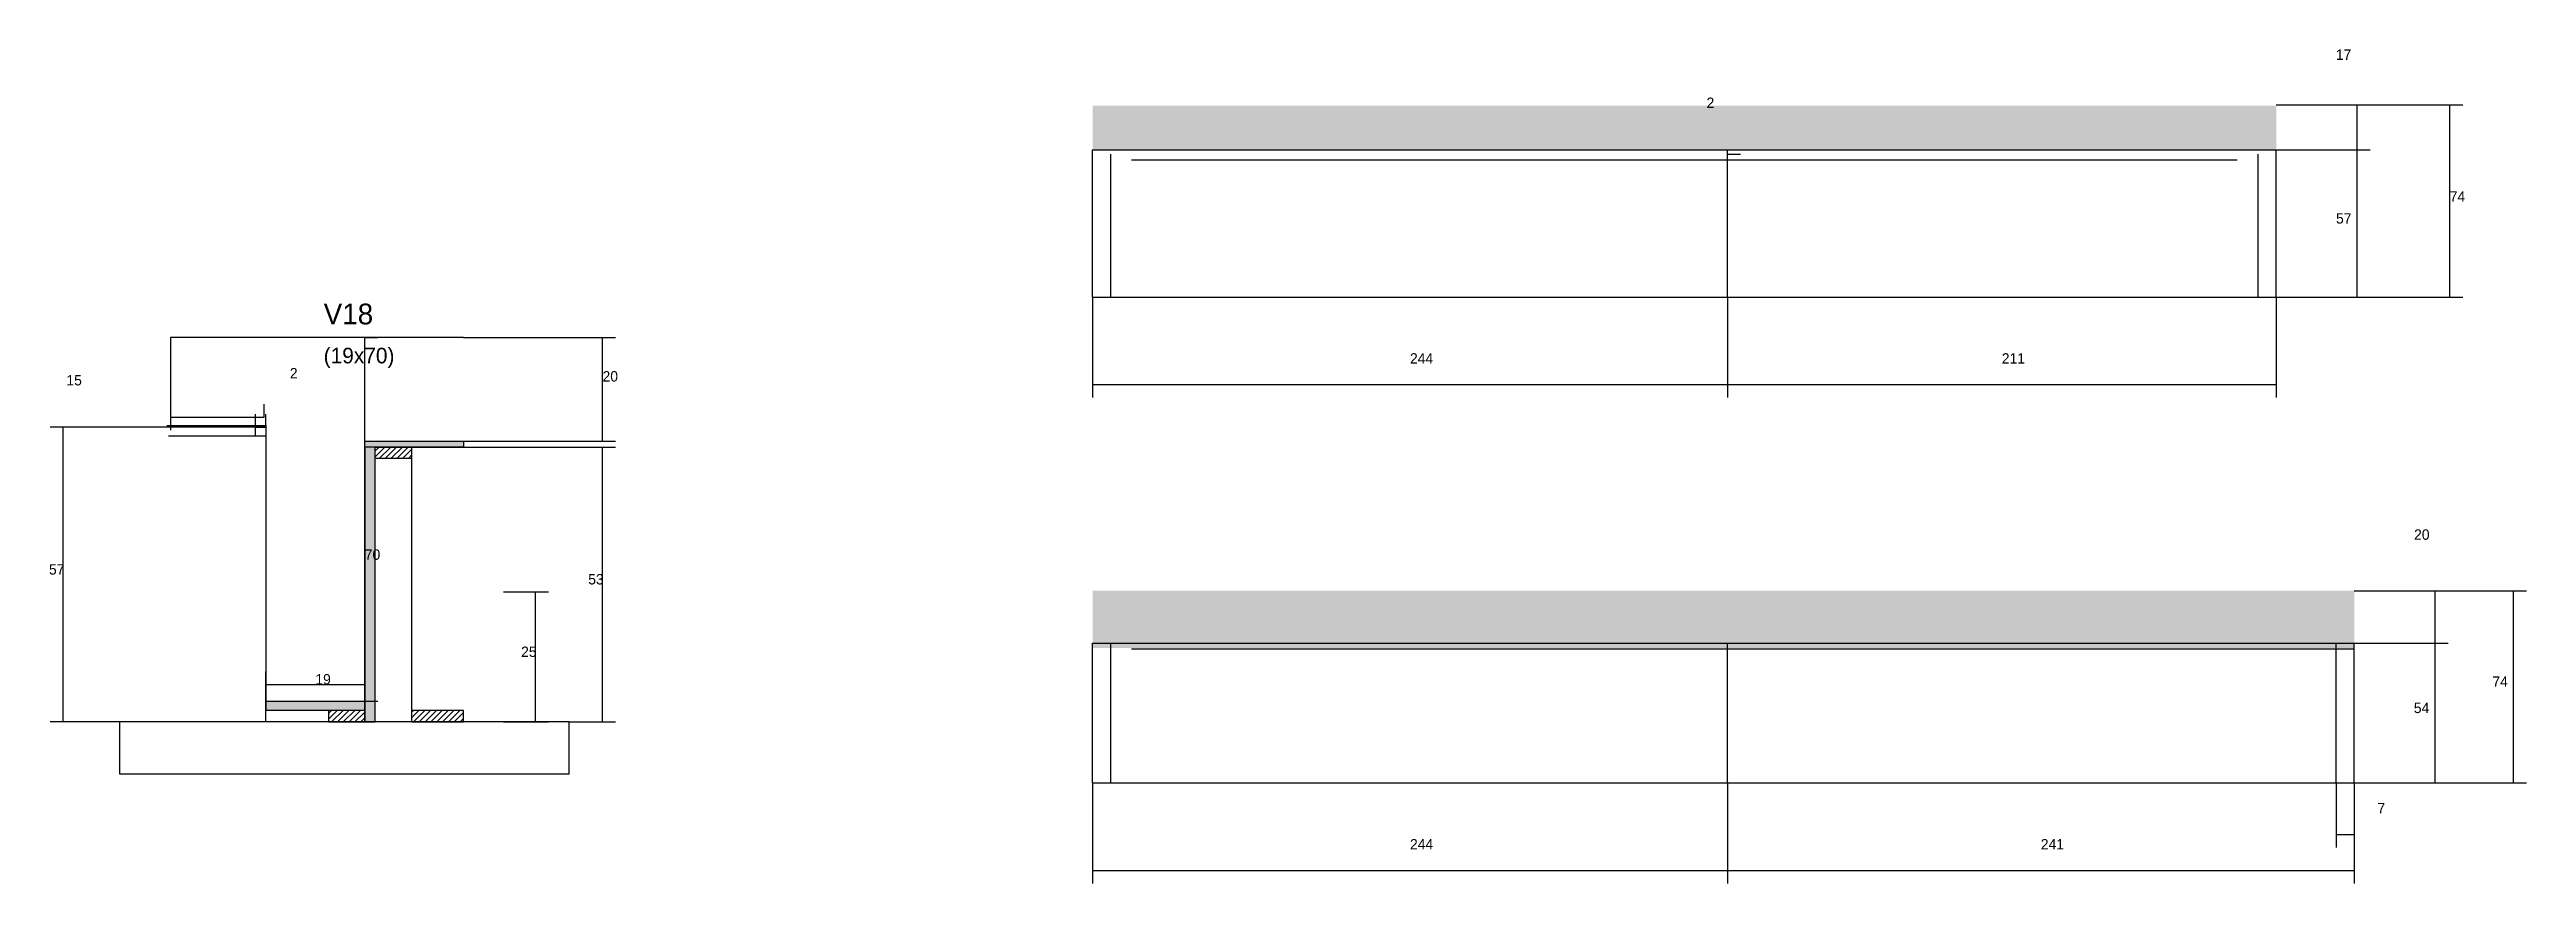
# Model space of a CAD drawing. Header units: metres. Extents: x 137287 to 143227, y 29598 to 30602.
# Drawn here: x 137287 to 138239, y 30259 to 30580 of the extents above; entities that cross this region are included whole.
import ezdxf

# ---------------------------------------------------------------- set-up
doc = ezdxf.new("R2010")
doc.units = ezdxf.units.M
for name, color, linetype in [('CONCRETO', 251, 'Continuous'), ('COTA', 4, 'Continuous'), ('Cota Seção (2x)', 4, 'Continuous'), ('Hachura', 253, 'Continuous'), ('Madeira', 126, 'Continuous'), ('Painéis', 200, 'Continuous'), ('SARR_2.2x7', 40, 'Continuous'), ('Texto Seção', 7, 'Continuous')]:
    doc.layers.add(name, color=color, linetype=linetype)

msp = doc.modelspace()

# ---------------------------------------------------------------- texts
at = {"layer": 'COTA'}
for s, p in [('17', (138165.9, 30576.4)), ('2', (137924, 30557.9)), ('57', (138166, 30513.4)), ('244', (137810, 30459.5)), ('211', (138037.5, 30459.5)), ('15', (137293.5, 30451.1)), ('2', (137379.4, 30453.8)), ('20', (137499.6, 30452.6)), ('20', (138196, 30391.7)), ('57', (137286.8, 30378.3)), ('53', (137494.1, 30374.5)), ('25', (137468.3, 30346.6)), ('54', (138195.9, 30325)), ('7', (138181.9, 30286.4)), ('244', (137810, 30272.5)), ('241', (138052.5, 30272.5))]:
    msp.add_text(s, height=4, dxfattribs=at).set_placement(p)
at = {"layer": 'Cota Seção (2x)'}
for s, p in [('74', (138209.7, 30521.8)), ('70', (137408.2, 30384)), ('19', (137389.2, 30336)), ('74', (138226.1, 30335.1))]:
    msp.add_text(s, height=4, dxfattribs=at).set_placement(p)
at = {"layer": 'Texto Seção'}
for s, height, p in [('V18', 8, (137392.4, 30474.6)), ('(19x70)', 6, (137392.4, 30459.6))]:
    msp.add_text(s, height=height, dxfattribs=at).set_placement(p)

# ---------------------------------------------------------------- hatches: boundary and pattern name
at = {"layer": 'COTA'}
h = msp.add_hatch(dxfattribs=at)
h.set_pattern_fill('AR-CONC', scale=0.03)
h.paths.add_polyline_path([(137688, 30558.8), (137688, 30541.8), (137688, 30541.8), (138143, 30541.8), (138143, 30541.8), (138143, 30558.8), (138143, 30558.8), (137688, 30558.8)])
h = msp.add_hatch(dxfattribs=at)
h.set_pattern_fill('AR-CONC', scale=0.03)
h.paths.add_polyline_path([(137688, 30372.1), (137688, 30350.1), (137688, 30350.1), (138173, 30350.1), (138173, 30350.1), (138173, 30372.1), (138173, 30372.1), (137688, 30372.1)])
at = {"layer": 'Hachura'}
h = msp.add_hatch(color=8, dxfattribs=at)
h.dxf.hatch_style = 1
h.paths.add_polyline_path([(137408.2, 30427.4), (137408.2, 30429.6), (137408.2, 30429.6), (137446.2, 30429.6), (137446.2, 30429.6), (137446.2, 30427.4), (137446.2, 30427.4), (137408.2, 30427.4)])
h = msp.add_hatch(color=8, dxfattribs=at)
h.dxf.hatch_style = 1
h.paths.add_polyline_path([(137412.2, 30427.4), (137408.2, 30427.4), (137408.2, 30427.4), (137408.2, 30321.6), (137408.2, 30321.6), (137412.2, 30321.6), (137412.2, 30321.6), (137412.2, 30427.4)])
h = msp.add_hatch(dxfattribs=at)
h.set_pattern_fill('ANSI31', scale=0.5)
h.paths.add_polyline_path([(137412.2, 30423), (137412.2, 30427.4), (137412.2, 30427.4), (137426.2, 30427.4), (137426.2, 30427.4), (137426.2, 30423), (137426.2, 30423), (137412.2, 30423)])
h = msp.add_hatch(color=8, dxfattribs=at)
h.dxf.hatch_style = 1
h.paths.add_polyline_path([(137370.2, 30326), (137370.2, 30329.6), (137370.2, 30329.6), (137408.2, 30329.6), (137408.2, 30329.6), (137408.2, 30326), (137408.2, 30326), (137370.2, 30326)])
h = msp.add_hatch(dxfattribs=at)
h.set_pattern_fill('ANSI31', scale=0.5)
h.paths.add_polyline_path([(137408.2, 30321.6), (137408.2, 30326), (137408.2, 30326), (137394.2, 30326), (137394.2, 30326), (137394.2, 30321.6), (137394.2, 30321.6), (137408.2, 30321.6)])
h = msp.add_hatch(dxfattribs=at)
h.set_pattern_fill('ANSI31', scale=0.5)
h.paths.add_polyline_path([(137446.2, 30321.6), (137446.2, 30326), (137446.2, 30326), (137426.2, 30326), (137426.2, 30326), (137426.2, 30321.6), (137426.2, 30321.6), (137446.2, 30321.6)])

# ---------------------------------------------------------------- linework, layer by layer
at = {"layer": 'CONCRETO'}
for points in [[(137446.2, 30469.6), (137408.2, 30469.6), (137408.2, 30469.6), (137408.2, 30469.6), (137408.2, 30469.6), (137370.2, 30469.6), (137333.5, 30469.6)], [(137370.2, 30435.8), (137370.2, 30326), (137370.2, 30326), (137370.2, 30329.6), (137408.2, 30329.6), (137408.2, 30422.4), (137408.2, 30422.4), (137408.2, 30429.6)]]:
    msp.add_lwpolyline(points, dxfattribs=at)
at = {"layer": 'COTA'}
for p, q in [((138143, 30559.1), (138179.1, 30559.1)), ((138174.1, 30541.8), (138174.1, 30559.1)), ((137932, 30540.1), (137932, 30541.8)), ((137932, 30541.8), (137937, 30541.8)), ((137932, 30540.1), (137937, 30540.1)), ((138143, 30541.8), (138179.1, 30541.8)), ((138143, 30541.8), (138179.1, 30541.8)), ((138174.1, 30485.1), (138174.1, 30541.8)), ((137688, 30485.1), (137688, 30446.4)), ((137932, 30485.1), (137932, 30446.4)), ((137932, 30485.1), (137932, 30446.4)), ((138143, 30485.1), (138143, 30446.4)), ((138143, 30485.1), (138179.1, 30485.1)), ((137333.5, 30469.6), (137333.5, 30433.9)), ((137446.2, 30469.6), (137504.6, 30469.6)), ((137499.6, 30429.6), (137499.6, 30469.6)), ((137688, 30451.4), (137932, 30451.4)), ((137932, 30451.4), (138143, 30451.4)), ((137369.5, 30438.9), (137369.5, 30443.9)), ((137370.2, 30435), (137287.3, 30435)), ((137292.3, 30321.6), (137292.3, 30435)), ((137333.5, 30438.9), (137369.5, 30438.9)), ((137366.2, 30431.7), (137366.2, 30440)), ((137366.2, 30435), (137370.2, 30435)), ((137370.2, 30435), (137370.2, 30440)), ((137426.2, 30427.4), (137504.6, 30427.4)), ((137446.2, 30429.6), (137504.6, 30429.6)), ((137499.6, 30321.6), (137499.6, 30427.4)), ((137461.5, 30371.6), (137478.8, 30371.6)), ((137473.8, 30321.6), (137473.8, 30371.6)), ((138173, 30372.1), (138209.1, 30372.1)), ((138204.1, 30351.9), (138204.1, 30372.1)), ((138173, 30351.9), (138209.1, 30351.9)), ((138173, 30351.9), (138209.1, 30351.9)), ((138204.1, 30298.1), (138204.1, 30351.9)), ((137352.2, 30321.6), (137287.3, 30321.6)), ((137461.5, 30321.6), (137478.8, 30321.6)), ((137486.8, 30321.6), (137504.6, 30321.6)), ((137688, 30298.1), (137688, 30259.4)), ((137932, 30298.1), (137932, 30259.4)), ((137932, 30298.1), (137932, 30259.4)), ((138166, 30298.1), (138166, 30273.3)), ((138173, 30298.1), (138173, 30259.4)), ((138173, 30298.1), (138209.1, 30298.1)), ((138173, 30298.1), (138173, 30273.3)), ((138166, 30278.3), (138173, 30278.3)), ((137688, 30264.4), (137932, 30264.4)), ((137932, 30264.4), (138173, 30264.4))]:
    msp.add_line(p, q, dxfattribs=at)
at = {"layer": 'Cota Seção (2x)'}
for p, q in [((138143, 30559.1), (138214.7, 30559.1)), ((138209.7, 30485.1), (138209.7, 30559.1)), ((138143, 30485.1), (138214.7, 30485.1)), ((137408.2, 30329.6), (137408.2, 30469.6)), ((137408.2, 30469.6), (137413.2, 30469.6)), ((138173, 30372.1), (138239.2, 30372.1)), ((138234.2, 30298.1), (138234.2, 30372.1)), ((137370.2, 30321.6), (137370.2, 30341)), ((137408.2, 30321.6), (137408.2, 30341)), ((137370.2, 30336), (137408.2, 30336)), ((137408.2, 30329.6), (137413.2, 30329.6)), ((138173, 30298.1), (138239.2, 30298.1))]:
    msp.add_line(p, q, dxfattribs=at)
at = {"layer": 'Madeira'}
for points in [[(137412.2, 30423), (137412.2, 30427.4), (137426.2, 30427.4), (137426.2, 30423)], [(137412.2, 30427.4), (137426.2, 30427.4), (137426.2, 30321.6), (137412.2, 30321.6)], [(137313.9, 30301.6), (137486.8, 30301.6), (137486.8, 30321.6), (137313.9, 30321.6)], [(137408.2, 30321.6), (137408.2, 30326), (137394.2, 30326), (137394.2, 30321.6)], [(137446.2, 30321.6), (137446.2, 30326), (137426.2, 30326), (137426.2, 30321.6)]]:
    msp.add_lwpolyline(points, close=True, dxfattribs=at)
at = {"layer": 'Painéis'}
for p, q in [((137688, 30541.8), (138143, 30541.8)), ((137688, 30485.1), (137688, 30541.8)), ((137932, 30485.1), (137932, 30541.8)), ((138143, 30485.1), (138143, 30541.8)), ((137688, 30485.1), (138143, 30485.1)), ((137332.1, 30435.7), (137370.2, 30435.7)), ((137332.8, 30431.7), (137370.2, 30431.7)), ((137408.2, 30429.6), (137446.2, 30429.6)), ((137688, 30351.9), (138173, 30351.9)), ((137688, 30298.1), (137688, 30351.9)), ((137932, 30298.1), (137932, 30351.9)), ((138173, 30298.1), (138173, 30351.9)), ((137370.2, 30329.6), (137408.2, 30329.6)), ((137688, 30298.1), (138173, 30298.1))]:
    msp.add_line(p, q, dxfattribs=at)
for points in [[(137408.2, 30427.4), (137408.2, 30429.6), (137446.2, 30429.6), (137446.2, 30427.4)], [(137412.2, 30427.4), (137408.2, 30427.4), (137408.2, 30321.6), (137412.2, 30321.6)], [(137370.2, 30326), (137370.2, 30329.6), (137408.2, 30329.6), (137408.2, 30326)]]:
    msp.add_lwpolyline(points, close=True, dxfattribs=at)
at = {"layer": 'SARR_2.2x7'}
for p, q in [((137688, 30485.1), (137688, 30540.1)), ((137695, 30485.1), (137695, 30540.1)), ((137703, 30537.9), (137932, 30537.9)), ((137932, 30537.9), (138128, 30537.9)), ((138136, 30485.1), (138136, 30540.1)), ((138143, 30485.1), (138143, 30540.1)), ((137688, 30485.1), (137695, 30485.1)), ((138136, 30485.1), (138143, 30485.1)), ((137688, 30351.9), (137695, 30351.9)), ((137688, 30298.1), (137688, 30351.9)), ((137695, 30298.1), (137695, 30351.9)), ((137703, 30349.7), (137932, 30349.7)), ((137932, 30349.7), (138173, 30349.7)), ((138166, 30351.9), (138173, 30351.9)), ((138166, 30298.1), (138166, 30351.9)), ((138173, 30298.1), (138173, 30351.9)), ((137688, 30298.1), (137695, 30298.1)), ((138166, 30298.1), (138173, 30298.1))]:
    msp.add_line(p, q, dxfattribs=at)

msp.set_redraw_order([(e.dxf.handle, doc.entitydb.next_handle()) for e in msp.query("TEXT MTEXT ATTDEF DIMENSION ARC_DIMENSION")])  # texts and dimensions are drawn at this point

doc.saveas('drawing.dxf')
